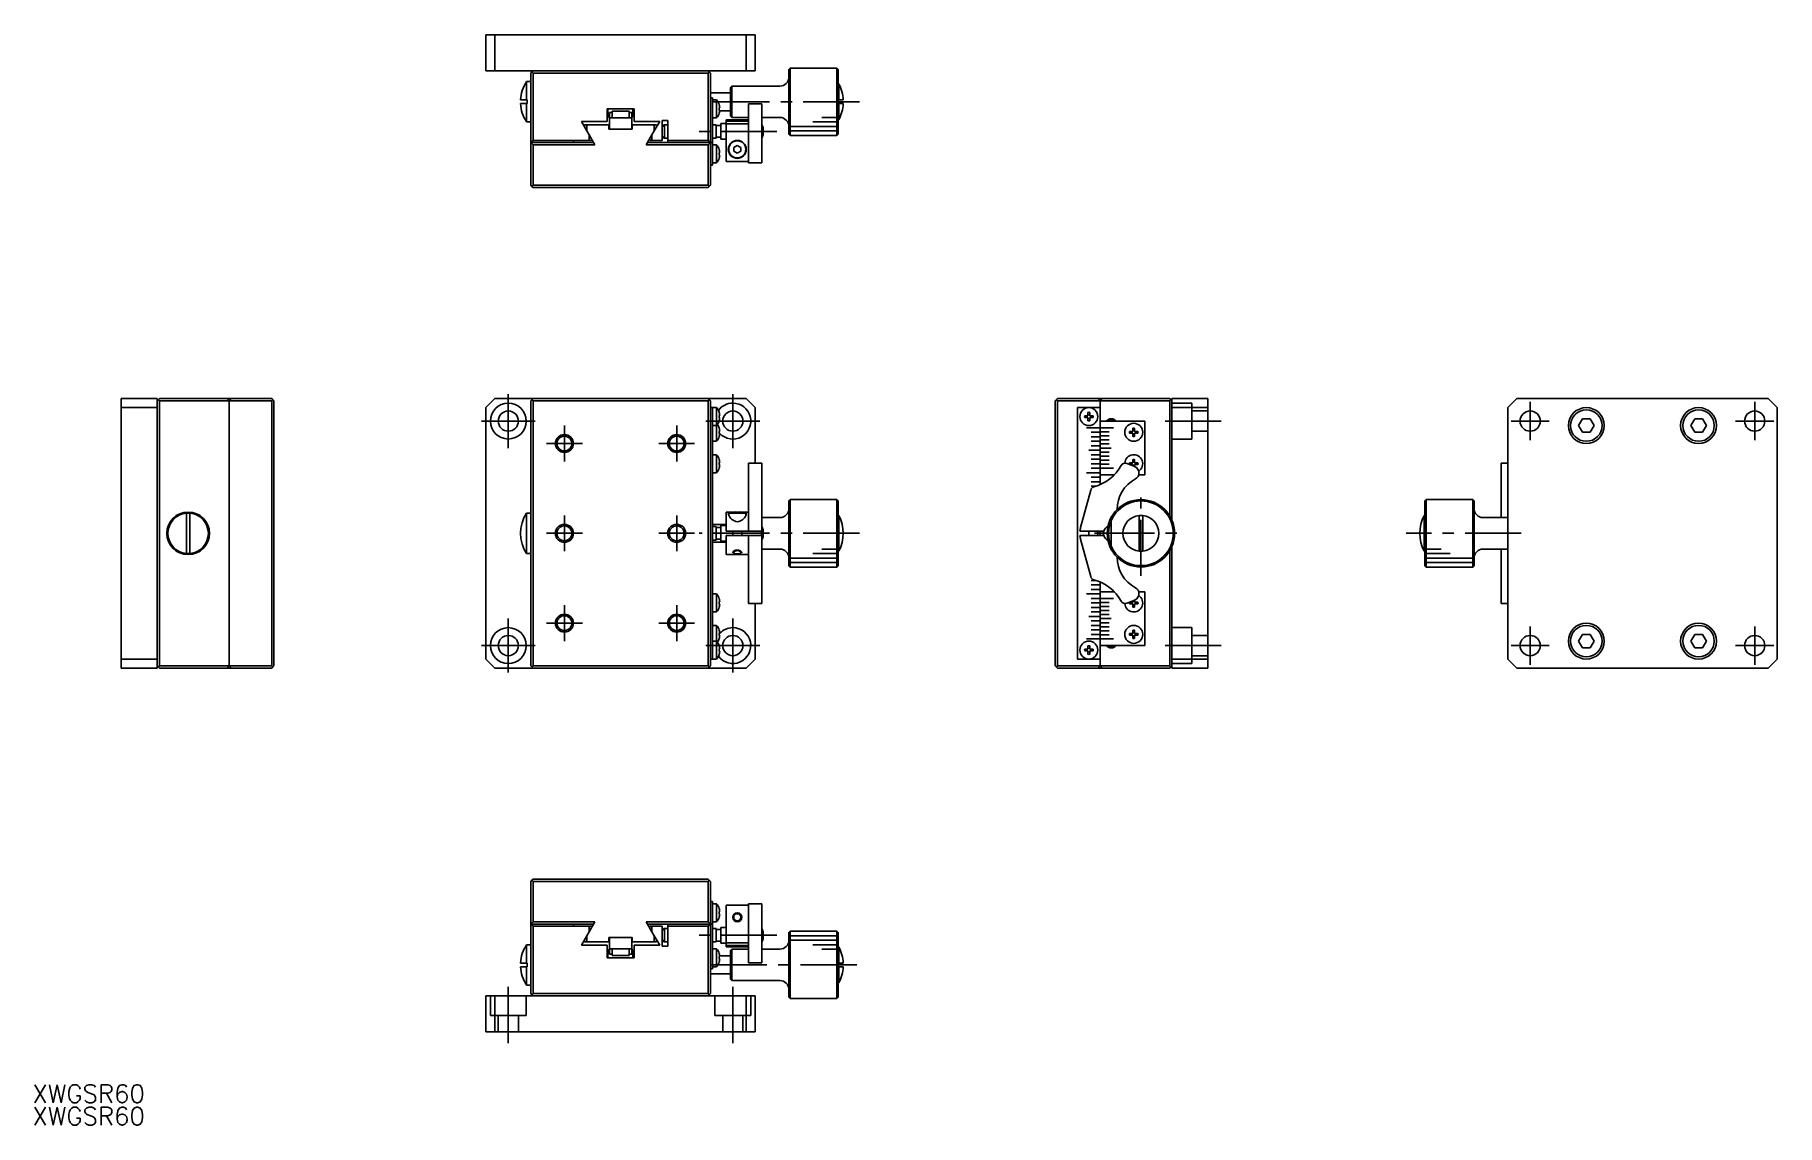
# Model space of a CAD drawing. Extents: x 18 to 406, y 13 to 256.
import ezdxf

# ---------------------------------------------------------------- set-up
doc = ezdxf.new("R2010")
doc.units = 0
doc.header["$LTSCALE"] = 10
doc.linetypes.add('CENTER', pattern=[2, 1.25, -0.25, 0.25, -0.25])
doc.linetypes.add('DASHED', pattern=[3.5, 2, -1.5])
doc.layers.get('0').update_dxf_attribs({"linetype": 'CONTINUOUS'})
doc.layers.add('CENTER', color=1, linetype='CENTER')
doc.styles.get("Standard").update_dxf_attribs({"font": 'txt.shx', "bigfont": '@extfont2.shx'})

msp = doc.modelspace()

# ---------------------------------------------------------------- texts
at = {"color": 7, "linetype": 'CONTINUOUS'}
for p in [(17.242014, 18.216146), (17.242014, 13.216146)]:
    msp.add_text('XWGSR60', height=4, dxfattribs=at).set_placement(p)

# ---------------------------------------------------------------- linework, layer by layer
at = {"color": 7, "linetype": 'CONTINUOUS'}
for p, q in [((118.204708, 248), (118.204708, 256)), ((118.204708, 256), (120.204708, 256)), ((120.204708, 256), (120.204708, 248)), ((176.204708, 256), (120.204708, 256)), ((176.204708, 248), (176.204708, 256)), ((176.204708, 256), (178.204708, 256)), ((178.204708, 256), (178.204708, 248)), ((186.004708, 248.6), (185.704708, 248.3)), ((186.004708, 248.6), (186.004708, 233.6)), ((196.404708, 248.6), (186.004708, 248.6)), ((196.404708, 233.6), (196.404708, 248.6)), ((196.704708, 248.3), (196.404708, 248.6)), ((120.204708, 248), (118.204708, 248)), ((176.204708, 248), (120.204708, 248)), ((127.29033, 245.6), (127.29033, 241.5)), ((128.204708, 245.6), (127.29033, 245.6)), ((128.204708, 247.5), (128.454708, 247.75)), ((128.204708, 232), (128.204708, 247.5)), ((128.704708, 248), (128.454708, 247.75)), ((128.454708, 247.75), (128.704708, 247.5)), ((128.704708, 247.5), (128.704708, 232.5)), ((167.704708, 247.5), (128.704708, 247.5)), ((167.704708, 248), (167.954708, 247.75)), ((167.704708, 247.5), (167.954708, 247.75)), ((167.704708, 232.5), (167.704708, 247.5)), ((167.954708, 247.75), (168.204708, 247.5)), ((168.204708, 247.5), (168.204708, 232)), ((173.004708, 244.6), (172.704708, 244.3)), ((173.004708, 244.6), (173.004708, 237.6)), ((183.704708, 244.6), (173.004708, 244.6)), ((178.204708, 248), (176.204708, 248)), ((185.704708, 233.9), (185.704708, 248.3)), ((196.704708, 248.3), (196.704708, 233.9)), ((196.804708, 245.1), (196.704708, 245.1)), ((196.804708, 245.1), (196.804708, 241.5)), ((127.29033, 241.5), (125.914715, 241.5)), ((125.914715, 240.7), (127.29033, 240.7)), ((127.29033, 241.5), (127.404708, 241.5)), ((127.29033, 240.7), (127.29033, 236.6)), ((127.29033, 240.7), (127.404708, 240.7)), ((127.404708, 240.7), (127.404708, 241.5)), ((172.704708, 243.1), (168.204708, 243.1)), ((168.704708, 242), (168.204708, 242)), ((168.704708, 242), (168.704708, 232)), ((169.602708, 241.5), (168.704708, 241.5)), ((169.602708, 237.5), (169.602708, 241.5)), ((172.704708, 237.9), (172.704708, 244.3)), ((176.704708, 239.8304), (176.704708, 240.664)), ((179.704708, 240.664), (176.704708, 240.664)), ((179.704708, 239.8304), (179.704708, 240.664)), ((196.804708, 241.5), (196.704708, 241.5)), ((196.804708, 240.7), (196.704708, 240.7)), ((197.795292, 241.5), (196.804708, 241.5)), ((196.804708, 240.7), (196.804708, 237.1)), ((196.804708, 240.7), (197.795292, 240.7)), ((151.204708, 239.5), (145.204708, 239.5)), ((145.204708, 239.5), (145.204708, 236.7)), ((145.204708, 239.1), (145.404708, 239.1)), ((145.404708, 239.5), (145.404708, 237.7765)), ((145.404708, 237.7765), (145.704708, 237.7765)), ((146.304708, 238.7), (145.704708, 238.7)), ((145.704708, 238.7), (145.704708, 237.5)), ((145.704708, 237.5), (145.704708, 235)), ((145.704708, 237.5), (150.704708, 237.5)), ((150.104708, 239), (146.304708, 239)), ((146.304708, 239), (146.304708, 237.5)), ((150.104708, 237.5), (150.104708, 239)), ((150.704708, 238.7), (150.104708, 238.7)), ((150.704708, 238.7), (150.704708, 237.5)), ((150.704708, 237.7765), (150.904708, 237.7765)), ((150.704708, 237.5), (150.704708, 235)), ((150.904708, 239.5), (150.904708, 237.7765)), ((150.904708, 238.1), (151.204708, 238.1)), ((151.204708, 236.7), (151.204708, 239.5)), ((158.704708, 236.9), (157.504708, 236.9)), ((157.504708, 232.5), (157.504708, 236.9)), ((158.704708, 232.5), (158.704708, 236.9)), ((168.704708, 237.5), (169.602708, 237.5)), ((170.160441, 240.428709), (170.160441, 240.45)), ((170.160441, 239.7), (170.292184, 239.7)), ((170.160441, 239.3), (170.160441, 239.7)), ((170.292184, 239.3), (170.160441, 239.3)), ((170.160441, 238.55), (170.160441, 238.571291)), ((170.273304, 239.1), (172.704708, 239.1)), ((171.704708, 236.76624), (171.704708, 237.1)), ((176.704708, 237.1), (171.704708, 237.1)), ((171.704708, 236.76624), (171.704708, 236.2229)), ((171.704708, 236.76624), (176.704708, 236.76624)), ((172.704708, 237.9), (173.004708, 237.6)), ((173.004708, 237.6), (176.704708, 237.6)), ((176.704708, 237.932632), (176.704708, 239.8304)), ((176.704708, 236.730347), (176.704708, 237.932632)), ((176.704708, 236.730347), (176.704708, 230.611568)), ((179.704708, 237.932632), (179.704708, 239.8304)), ((179.704708, 236.730347), (179.704708, 237.932632)), ((179.704708, 237.6), (183.704708, 237.6)), ((179.704708, 236.730347), (179.704708, 230.611568)), ((196.704708, 237.1), (196.804708, 237.1)), ((127.29033, 236.6), (128.204708, 236.6)), ((145.204708, 236.7), (139.491162, 236.7)), ((139.491162, 236.7), (140.704708, 234.598076)), ((140.204708, 235.464102), (140.204708, 236)), ((140.204708, 236), (140.704708, 236)), ((140.704708, 236), (140.704708, 234.598076)), ((145.604708, 236), (140.704708, 236)), ((140.704708, 234.598076), (141.204708, 233.732051)), ((141.204708, 233.732051), (140.704708, 234.598076)), ((141.204708, 232.5), (141.204708, 233.732051)), ((142.493384, 231.5), (141.204708, 233.732051)), ((141.704708, 232.866025), (141.704708, 232.5)), ((145.604708, 236), (145.604708, 235)), ((145.604708, 235), (145.704708, 235)), ((145.704708, 235), (150.704708, 235)), ((145.704708, 235), (150.704708, 235)), ((150.704708, 235), (150.804708, 235)), ((150.804708, 235), (150.804708, 236)), ((155.704708, 236), (150.804708, 236)), ((156.918255, 236.7), (151.204708, 236.7)), ((155.204708, 233.732051), (153.916033, 231.5)), ((154.704708, 232.5), (154.704708, 232.866025)), ((155.204708, 233.732051), (155.704708, 234.598076)), ((155.704708, 234.598076), (155.204708, 233.732051)), ((155.204708, 233.732051), (155.204708, 232.5)), ((155.704708, 234.598076), (156.918255, 236.7)), ((155.704708, 234.598076), (155.704708, 236)), ((155.704708, 236), (156.204708, 236)), ((156.204708, 236), (156.204708, 235.464102)), ((157.754708, 235.75), (157.504708, 235.5)), ((157.504708, 233.5), (157.754708, 233.25)), ((158.004708, 236), (157.754708, 235.75)), ((157.754708, 233.25), (158.004708, 233)), ((157.804708, 235.8), (157.804708, 236.000005)), ((157.804708, 235.8), (157.804708, 236)), ((158.004708, 236), (157.804708, 236)), ((157.804708, 232.999995), (157.804708, 233.2)), ((157.804708, 233), (157.804708, 233.2)), ((157.804708, 233), (158.004708, 233)), ((158.004708, 233), (158.004708, 236)), ((158.704689, 236), (158.004708, 236)), ((158.004708, 233), (158.704689, 233)), ((169.517808, 236), (168.704708, 236)), ((168.704708, 233), (169.517808, 233)), ((169.512808, 235.625489), (169.512808, 236)), ((170.512808, 235.8), (169.512808, 235.8)), ((169.512808, 234.575023), (169.512808, 235.625489)), ((169.512808, 234.424975), (169.512808, 234.575023)), ((169.512808, 233.174622), (169.512808, 234.424975)), ((169.512808, 233.2), (170.512808, 233.2)), ((169.512808, 233), (169.512808, 233.174622)), ((170.512808, 236.25), (170.512808, 235.813071)), ((171.704708, 236.25), (170.512808, 236.25)), ((170.512808, 235.813071), (170.512808, 232.75)), ((171.704708, 236.2229), (176.704708, 236.2229)), ((171.704708, 227.776389), (171.704708, 236.2229)), ((185.704708, 233.9), (186.004708, 233.6)), ((186.004708, 233.6), (196.404708, 233.6)), ((196.404708, 233.6), (196.704708, 233.9)), ((128.204708, 232), (128.704708, 232.5)), ((128.204708, 222.5), (128.204708, 232)), ((128.704708, 231.5), (128.204708, 232)), ((137.704708, 232), (128.204708, 232)), ((128.204708, 232), (137.704708, 232)), ((128.704708, 232.5), (137.704708, 232.5)), ((128.704708, 231.5), (128.704708, 222.5)), ((142.493384, 231.5), (128.704708, 231.5)), ((137.704708, 232.5), (137.704708, 232)), ((141.204708, 232.5), (137.704708, 232.5)), ((137.704708, 232), (142.204708, 232)), ((141.704708, 232.5), (141.204708, 232.5)), ((167.704708, 231.5), (153.916033, 231.5)), ((154.204708, 232), (158.704708, 232)), ((155.204708, 232.5), (154.704708, 232.5)), ((157.504708, 232.5), (155.204708, 232.5)), ((158.704708, 232), (158.704708, 232.5)), ((158.704708, 232.5), (167.704708, 232.5)), ((168.204708, 232), (158.704708, 232)), ((158.704708, 232), (168.204708, 232)), ((167.704708, 232.5), (168.204708, 232)), ((168.204708, 232), (167.704708, 231.5)), ((167.704708, 222.5), (167.704708, 231.5)), ((168.704708, 232), (168.204708, 232)), ((168.204708, 232), (168.204708, 222.5)), ((168.704708, 232), (168.704708, 229.5)), ((169.602708, 231.5), (168.704708, 231.5)), ((168.704708, 229.5), (168.704708, 227)), ((169.602708, 227.5), (169.602708, 231.5)), ((170.160441, 230.428709), (170.160441, 230.45)), ((170.160441, 229.7), (170.292184, 229.7)), ((170.160441, 229.3), (170.160441, 229.7)), ((170.292184, 229.3), (170.160441, 229.3)), ((170.512808, 232.75), (171.704708, 232.75)), ((173.454708, 230.933013), (174.204708, 231.366025)), ((173.454708, 230.066987), (173.454708, 230.933013)), ((174.204708, 229.633975), (173.454708, 230.066987)), ((174.204708, 231.366025), (174.954708, 230.933013)), ((174.954708, 230.066987), (174.204708, 229.633975)), ((174.954708, 230.933013), (174.954708, 230.066987)), ((176.704708, 229.906799), (176.704708, 230.611568)), ((176.704708, 227.670371), (176.704708, 229.906799)), ((179.704708, 229.906799), (179.704708, 230.611568)), ((179.704708, 227.670371), (179.704708, 229.906799)), ((168.704708, 227), (168.204708, 227)), ((168.704708, 227.5), (169.602708, 227.5)), ((170.160441, 228.55), (170.160441, 228.571291)), ((176.704708, 227.776389), (171.704708, 227.776389)), ((176.704708, 227.525063), (176.704708, 227.670371)), ((176.704708, 227.525063), (179.704708, 227.525063)), ((179.704708, 227.525063), (179.704708, 227.670371)), ((128.454708, 222.25), (128.204708, 222.5)), ((128.704708, 222.5), (128.454708, 222.25)), ((128.704708, 222), (128.454708, 222.25)), ((128.704708, 222.5), (167.704708, 222.5)), ((167.704708, 222), (128.704708, 222)), ((167.954708, 222.25), (167.704708, 222.5)), ((167.704708, 222), (167.954708, 222.25)), ((168.204708, 222.5), (167.954708, 222.25)), ((37, 175), (45, 175)), ((37, 173), (37, 175)), ((45, 175), (45, 173)), ((45, 174.5), (45.25, 174.75)), ((45.25, 174.75), (45.5, 175)), ((45.5, 174.5), (45.25, 174.75)), ((45.5, 175), (60.5, 175)), ((61, 174.5), (60.5, 175)), ((61.5, 175), (60.5, 175)), ((61.5, 175), (61, 174.5)), ((61.5, 175), (70.5, 175)), ((70.5, 175), (70.75, 174.75)), ((70.75, 174.75), (70.5, 174.5)), ((71, 174.5), (70.75, 174.75)), ((120.204708, 175), (118.204708, 173)), ((128.704708, 175), (120.204708, 175)), ((128.454708, 174.75), (128.204708, 174.5)), ((128.704708, 175), (128.454708, 174.75)), ((128.704708, 174.5), (128.454708, 174.75)), ((128.704708, 175), (167.704708, 175)), ((176.204708, 175), (167.704708, 175)), ((167.954708, 174.75), (167.704708, 175)), ((167.704708, 174.5), (167.954708, 174.75)), ((168.204708, 174.5), (167.954708, 174.75)), ((178.204708, 173), (176.204708, 175)), ((245, 174.5), (245.25, 174.75)), ((245.25, 174.75), (245.5, 175)), ((245.5, 174.5), (245.25, 174.75)), ((245.5, 175), (254.5, 175)), ((255, 174.5), (254.5, 175)), ((255.5, 175), (254.5, 175)), ((255.5, 175), (255, 174.5)), ((255.5, 175), (270.5, 175)), ((270.5, 175), (270.75, 174.75)), ((270.75, 174.75), (270.5, 174.5)), ((271, 174.5), (270.75, 174.75)), ((271, 175), (279, 175)), ((271, 173), (271, 175)), ((279, 175), (279, 173)), ((347.795292, 175), (345.795292, 173)), ((347.795292, 175), (403.795292, 175)), ((405.795292, 173), (403.795292, 175)), ((37, 173), (37, 117)), ((45, 173), (37, 173)), ((45, 173), (45, 117)), ((61, 174.5), (45.5, 174.5)), ((45.5, 174.5), (45.5, 115.5)), ((61, 174.5), (61, 115.5)), ((70.5, 174.5), (61, 174.5)), ((61, 115.5), (61, 174.5)), ((70.5, 115.5), (70.5, 174.5)), ((71, 174.5), (71, 115.5)), ((118.204708, 173), (118.204708, 117)), ((128.204708, 115.5), (128.204708, 174.5)), ((128.704708, 174.5), (128.704708, 115.5)), ((167.704708, 174.5), (128.704708, 174.5)), ((167.704708, 115.5), (167.704708, 174.5)), ((168.204708, 174.5), (168.204708, 115.5)), ((168.704708, 173), (168.204708, 173)), ((168.704708, 173), (168.704708, 117)), ((169.602708, 173), (168.704708, 173)), ((169.602708, 171), (169.602708, 173)), ((169.602708, 169), (169.602708, 171)), ((170.160441, 171.928709), (170.160441, 171.95)), ((170.160441, 171.2), (170.292184, 171.2)), ((170.160441, 170.8), (170.160441, 171.2)), ((170.292184, 170.8), (170.160441, 170.8)), ((178.204708, 160.635761), (178.204708, 173)), ((245, 115.5), (245, 174.5)), ((255, 174.5), (245.5, 174.5)), ((245.5, 174.5), (245.5, 115.5)), ((252.5, 173), (250, 173)), ((250, 173), (250, 117)), ((251.571291, 171.2), (252.3, 171.2)), ((252.3, 170.8), (251.571291, 170.8)), ((252.3, 171.2), (252.3, 171.928709)), ((252.3, 170.071291), (252.3, 170.8)), ((255, 173), (252.5, 173)), ((252.7, 171.928709), (252.7, 171.2)), ((252.7, 171.2), (253.428709, 171.2)), ((252.7, 170.8), (252.7, 170.071291)), ((253.428709, 170.8), (252.7, 170.8)), ((270.5, 174.5), (255, 174.5)), ((255, 173.01), (255, 174.5)), ((255, 174.5), (255, 173.01)), ((255, 170.01), (255, 173)), ((270.5, 148.910243), (270.5, 174.5)), ((279, 173), (271, 173)), ((271, 147.939388), (271, 173)), ((279, 117), (279, 173)), ((345.795292, 117), (345.795292, 173)), ((405.795292, 173), (405.795292, 117)), ((168.704708, 169), (169.602708, 169)), ((169.602708, 167.5), (169.602708, 169)), ((169.602708, 165.5), (169.602708, 167.5)), ((170.160441, 170.05), (170.160441, 170.071291)), ((170.160441, 168.428709), (170.160441, 168.45)), ((170.160441, 167.7), (170.292184, 167.7)), ((170.160441, 167.3), (170.160441, 167.7)), ((170.292184, 167.3), (170.160441, 167.3)), ((255, 170), (255, 170.01)), ((265, 170), (255, 170)), ((255, 170), (255, 168.51)), ((255, 168.51), (255, 170)), ((255, 168.51), (255, 168.5)), ((255, 168.5), (255, 168.51)), ((255, 168.5), (255, 168.49)), ((255, 168.49), (255, 168.5)), ((255, 168.49), (255, 167.6)), ((255, 167.61), (255, 168.49)), ((255, 167.6), (255, 167.61)), ((255, 167.6), (255, 167.51)), ((255, 167.59), (255, 167.6)), ((255, 167.5), (255, 167.59)), ((255, 167.51), (255, 167.5)), ((255, 167.5), (255, 167.49)), ((255, 166.71), (255, 167.5)), ((255, 167.49), (255, 166.7)), ((261.571291, 167.7), (262.3, 167.7)), ((262.3, 167.3), (261.571291, 167.3)), ((262.3, 167.7), (262.3, 168.428709)), ((262.3, 166.571291), (262.3, 167.3)), ((262.7, 168.428709), (262.7, 167.7)), ((262.7, 167.7), (263.428709, 167.7)), ((262.7, 167.3), (262.7, 166.571291)), ((263.428709, 167.3), (262.7, 167.3)), ((265, 158), (265, 170)), ((361.563241, 169), (362.429266, 170.5)), ((362.429266, 167.5), (361.563241, 169)), ((362.429266, 170.5), (364.161317, 170.5)), ((364.161317, 167.5), (362.429266, 167.5)), ((364.161317, 170.5), (365.027342, 169)), ((365.027342, 169), (364.161317, 167.5)), ((386.563241, 169), (387.429266, 170.5)), ((387.429266, 167.5), (386.563241, 169)), ((387.429266, 170.5), (389.161317, 170.5)), ((389.161317, 167.5), (387.429266, 167.5)), ((389.161317, 170.5), (390.027342, 169)), ((390.027342, 169), (389.161317, 167.5)), ((168.704708, 165.5), (169.602708, 165.5)), ((170.160441, 166.55), (170.160441, 166.571291)), ((255, 166.7), (255, 166.71)), ((255, 166.7), (255, 166.51)), ((255, 166.69), (255, 166.7)), ((255, 166.5), (255, 166.69)), ((255, 166.51), (255, 166.5)), ((255, 166.5), (255, 166.49)), ((255, 165.81), (255, 166.5)), ((255, 166.49), (255, 165.8)), ((255, 165.8), (255, 165.81)), ((255, 165.8), (255, 165.51)), ((255, 165.79), (255, 165.8)), ((255, 165.5), (255, 165.79)), ((255, 165.51), (255, 165.5)), ((255, 165.5), (255, 165.49)), ((255, 164.91), (255, 165.5)), ((255, 165.49), (255, 164.9)), ((255, 164.9), (255, 164.91)), ((255, 164.9), (255, 164.51)), ((255, 164.89), (255, 164.9)), ((255, 164.5), (255, 164.89)), ((255, 164.51), (255, 164.5)), ((255, 164.5), (255, 164.49)), ((255, 164.01), (255, 164.5)), ((255, 164.49), (255, 164)), ((255, 164), (255, 164.01)), ((255, 164), (255, 163.51)), ((255, 163.99), (255, 164)), ((255, 163.5), (255, 163.99)), ((255, 163.51), (255, 163.5)), ((255, 163.5), (255, 163.49)), ((255, 163.11), (255, 163.5)), ((255, 163.49), (255, 163.1)), ((255, 163.1), (255, 163.11)), ((255, 163.1), (255, 162.51)), ((255, 163.09), (255, 163.1)), ((255, 162.5), (255, 163.09)), ((169.602708, 162.5), (168.704708, 162.5)), ((169.602708, 160.5), (169.602708, 162.5)), ((169.602708, 158.5), (169.602708, 160.5)), ((170.160441, 161.428709), (170.160441, 161.45)), ((170.160441, 160.7), (170.292184, 160.7)), ((170.160441, 160.3), (170.160441, 160.7)), ((170.292184, 160.3), (170.160441, 160.3)), ((170.160441, 159.55), (170.160441, 159.571291)), ((176.704708, 160.123419), (176.704708, 160.635761)), ((179.704708, 160.635761), (176.704708, 160.635761)), ((176.704708, 160.123419), (176.704708, 155.347036)), ((179.704708, 160.123419), (179.704708, 160.635761)), ((179.704708, 160.123419), (179.704708, 155.347036)), ((255, 162.51), (255, 162.5)), ((255, 162.5), (255, 162.49)), ((255, 162.21), (255, 162.5)), ((255, 162.49), (255, 162.2)), ((255, 162.2), (255, 162.21)), ((255, 162.2), (255, 161.51)), ((255, 162.19), (255, 162.2)), ((255, 161.5), (255, 162.19)), ((255, 161.51), (255, 161.5)), ((255, 161.5), (255, 161.49)), ((255, 161.31), (255, 161.5)), ((255, 161.49), (255, 161.3)), ((255, 161.3), (255, 161.31)), ((255, 161.3), (255, 160.51)), ((255, 161.29), (255, 161.3)), ((255, 160.5), (255, 161.29)), ((255, 160.51), (255, 160.5)), ((255, 160.5), (255, 160.49)), ((255, 160.41), (255, 160.5)), ((255, 160.49), (255, 160.4)), ((255, 160.4), (255, 160.41)), ((255, 160.4), (255, 159.51)), ((255, 160.39), (255, 160.4)), ((255, 159.51), (255, 160.39)), ((255, 159.51), (255, 159.5)), ((255, 159.5), (255, 159.51)), ((255, 159.5), (255, 159.49)), ((255, 159.49), (255, 159.5)), ((255, 159.49), (255, 158.51)), ((255, 158.5), (255, 159.49)), ((261.571291, 160.7), (262.3, 160.7)), ((262.3, 160.3), (261.7, 160.3)), ((262.3, 160.7), (262.3, 161.428709)), ((262.3, 160.033629), (262.3, 160.3)), ((262.7, 161.428709), (262.7, 160.7)), ((262.7, 160.7), (263.428709, 160.7)), ((263.428709, 160.3), (262.7, 160.3)), ((262.7, 160.3), (262.7, 159.846212)), ((344.295292, 160.635761), (344.295292, 160.580004)), ((345.795292, 160.635761), (344.295292, 160.635761)), ((344.295292, 160.580004), (344.295292, 159.782261)), ((344.295292, 159.782261), (344.295292, 157.112498)), ((168.704708, 158.5), (169.602708, 158.5)), ((176.704708, 154.640559), (176.704708, 155.347036)), ((179.704708, 154.640559), (179.704708, 155.347036)), ((255, 158.51), (255, 158.5)), ((255, 158.5), (255, 158.49)), ((255, 158), (255, 158.5)), ((255, 158.49), (255, 158)), ((255, 158), (258.141428, 158)), ((255, 157.99), (255, 158)), ((255, 157.5), (255, 157.99)), ((255, 156.5), (255, 157.5)), ((255, 155.834849), (255, 156.5)), ((263.5985, 158), (265, 158)), ((344.295292, 148.5), (344.295292, 157.112498)), ((176.704708, 146.294095), (176.704708, 154.640559)), ((179.704708, 146.294095), (179.704708, 154.640559)), ((186.004708, 152.5), (185.704708, 152.2)), ((185.704708, 137.8), (185.704708, 152.2)), ((186.004708, 152.5), (186.004708, 137.5)), ((196.404708, 152.5), (186.004708, 152.5)), ((196.404708, 137.5), (196.404708, 152.5)), ((196.704708, 152.2), (196.404708, 152.5)), ((196.704708, 152.2), (196.704708, 137.8)), ((250.670371, 146.294095), (252.906799, 154.640559)), ((327.595292, 152.5), (327.295292, 152.2)), ((327.295292, 145), (327.295292, 152.2)), ((327.595292, 152.5), (327.595292, 145)), ((337.995292, 152.5), (327.595292, 152.5)), ((337.995292, 145), (337.995292, 152.5)), ((338.295292, 152.2), (337.995292, 152.5)), ((338.295292, 152.2), (338.295292, 145)), ((51.5, 149.482187), (51.5, 140.517813)), ((52.3, 140.517813), (52.3, 149.482187)), ((127.29033, 149.482187), (127.29033, 140.517813)), ((127.29033, 149.482187), (127.404708, 149.482187)), ((127.404708, 149.482187), (127.404708, 149.5)), ((128.204708, 149.5), (127.404708, 149.5)), ((171.704708, 145.5), (171.704708, 149.75)), ((174.207107, 149.75), (171.704708, 149.75)), ((172.204708, 149.308415), (172.285721, 149.527566)), ((172.204716, 149.305863), (172.204708, 149.308415)), ((172.22317, 149.171873), (172.204716, 149.305863)), ((172.285721, 149.527566), (172.374468, 149.597578)), ((176.104708, 149.5), (172.304708, 149.5)), ((172.304708, 149.5), (172.304708, 148.959192)), ((172.374468, 149.597578), (172.480148, 149.646295)), ((176.704708, 149.75), (174.207107, 149.75)), ((175.860825, 149.668015), (175.982129, 149.624875)), ((175.982129, 149.624875), (176.078325, 149.568554)), ((176.078325, 149.568554), (176.142027, 149.505869)), ((176.104708, 148.959415), (176.104708, 149.5)), ((176.159076, 149.084468), (176.113203, 148.976519)), ((176.142027, 149.505869), (176.204708, 149.308422)), ((176.190212, 149.18847), (176.159076, 149.084468)), ((176.204708, 149.308422), (176.190212, 149.18847)), ((183.704708, 148.5), (179.704708, 148.5)), ((196.804708, 148.97995), (196.704708, 148.97995)), ((196.804708, 148.97995), (196.804708, 141.02005)), ((263.7, 148.97995), (263.7, 141.02005)), ((264.5, 141.02005), (264.5, 148.97995)), ((327.195292, 141.02005), (327.195292, 148.97995)), ((327.195292, 148.97995), (327.295292, 148.97995)), ((345.795292, 148.5), (340.295292, 148.5)), ((171.704708, 147), (168.704708, 147)), ((169.517808, 146.5), (168.704708, 146.5)), ((169.512808, 146.32529), (169.512808, 146.5)), ((169.512808, 143.674622), (169.512808, 146.32529)), ((170.512808, 146.3), (169.512808, 146.3)), ((169.512808, 143.7), (170.512808, 143.7)), ((169.512808, 143.5), (169.512808, 143.674622)), ((170.512808, 146.75), (170.512808, 143.25)), ((171.704708, 146.75), (170.512808, 146.75)), ((176.704708, 145.5), (171.704708, 145.5)), ((171.704708, 140.25), (171.704708, 144.5)), ((171.704708, 144.5), (176.704708, 144.5)), ((173.204708, 145.5), (173.204708, 144.500019)), ((175.204708, 144.500019), (175.204708, 145.5)), ((176.704708, 145.5), (176.704708, 146.294095)), ((176.704708, 145.5), (179.704708, 145.5)), ((176.704708, 144.5), (179.704708, 144.5)), ((176.704708, 143.705905), (176.704708, 144.5)), ((176.704708, 135.359441), (176.704708, 143.705905)), ((179.609681, 144.5), (179.609681, 145.5)), ((179.704708, 145.5), (179.704708, 146.294095)), ((179.704708, 143.705905), (179.704708, 144.5)), ((179.704708, 135.359441), (179.704708, 143.705905)), ((255.822949, 145.5), (250.525063, 145.5)), ((250.525063, 144.5), (255.822949, 144.5)), ((252.906799, 135.359441), (250.670371, 143.705905)), ((252.5, 145.5), (252.5, 144.500019)), ((254.5, 144.500019), (254.5, 145.5)), ((255, 144.5), (255, 145.5)), ((327.295292, 137.8), (327.295292, 145)), ((327.595292, 145), (327.595292, 137.5)), ((337.995292, 137.5), (337.995292, 145)), ((338.295292, 145), (338.295292, 137.8)), ((127.29033, 140.517813), (127.404708, 140.517813)), ((127.404708, 140.5), (127.404708, 140.517813)), ((127.404708, 140.5), (128.204708, 140.5)), ((168.704708, 143.5), (169.517808, 143.5)), ((168.704708, 143), (171.704708, 143)), ((170.512808, 143.25), (171.704708, 143.25)), ((171.704708, 140.25), (176.704708, 140.25)), ((173.204714, 140.691578), (173.231859, 140.806753)), ((173.231859, 140.806753), (173.29188, 140.905804)), ((173.29188, 140.905804), (173.381841, 141.004161)), ((173.381841, 141.004161), (173.470344, 141.077398)), ((173.410513, 140.737535), (173.404708, 140.691588)), ((173.404708, 140.691588), (173.442657, 140.58672)), ((173.452946, 140.829474), (173.410513, 140.737535)), ((173.442657, 140.58672), (173.523173, 140.520854)), ((173.530816, 140.919297), (173.452946, 140.829474)), ((173.523173, 140.520854), (173.630883, 140.474355)), ((173.63315, 140.998719), (173.530816, 140.919297)), ((173.722915, 141.050307), (173.63315, 140.998719)), ((174.263445, 141.16143), (174.146459, 141.161455)), ((174.378175, 141.149188), (174.263445, 141.16143)), ((174.487603, 141.125816), (174.378175, 141.149188)), ((174.596902, 141.090104), (174.487603, 141.125816)), ((174.708001, 141.03914), (174.596902, 141.090104)), ((174.692619, 140.450657), (174.808792, 140.484988)), ((174.815947, 140.971153), (174.708001, 141.03914)), ((174.808792, 140.484988), (174.901479, 140.530071)), ((174.815745, 141.15689), (174.928767, 141.084921)), ((174.901906, 140.896427), (174.815947, 140.971153)), ((174.901479, 140.530071), (174.985826, 140.615533)), ((174.973452, 140.801456), (174.901906, 140.896427)), ((174.928767, 141.084921), (175.025344, 141.006232)), ((175.004708, 140.691578), (174.973452, 140.801456)), ((174.985826, 140.615533), (175.004708, 140.691578)), ((175.025344, 141.006232), (175.11287, 140.911866)), ((175.11287, 140.911866), (175.173425, 140.815705)), ((175.173425, 140.815705), (175.20464, 140.696576)), ((175.20464, 140.696576), (175.204703, 140.691591)), ((179.704708, 141.5), (183.704708, 141.5)), ((196.804708, 141.02005), (196.704708, 141.02005)), ((270.5, 115.5), (270.5, 141.089757)), ((271, 117), (271, 142.060612)), ((327.195292, 141.02005), (327.295292, 141.02005)), ((340.295292, 141.5), (345.795292, 141.5)), ((344.295292, 132.887502), (344.295292, 141.5)), ((185.704708, 137.8), (186.004708, 137.5)), ((186.004708, 137.5), (196.404708, 137.5)), ((196.404708, 137.5), (196.704708, 137.8)), ((327.295292, 137.8), (327.595292, 137.5)), ((327.595292, 137.5), (337.995292, 137.5)), ((337.995292, 137.5), (338.295292, 137.8)), ((176.704708, 134.652964), (176.704708, 135.359441)), ((176.704708, 134.652964), (176.704708, 129.876581)), ((179.704708, 134.652964), (179.704708, 135.359441)), ((179.704708, 134.652964), (179.704708, 129.876581)), ((255, 133.5), (255, 134.165151)), ((255, 132.5), (255, 133.5)), ((255, 132.01), (255, 132.5)), ((255, 132), (255, 132.01)), ((255, 132), (255, 131.51)), ((258.141428, 132), (255, 132)), ((255, 131.5), (255, 132)), ((265, 132), (263.5985, 132)), ((265, 120), (265, 132)), ((344.295292, 132.887502), (344.295292, 130.217739)), ((169.602708, 131.5), (168.704708, 131.5)), ((169.602708, 129.5), (169.602708, 131.5)), ((169.602708, 127.5), (169.602708, 129.5)), ((170.160441, 130.428709), (170.160441, 130.45)), ((170.160441, 129.7), (170.292184, 129.7)), ((170.160441, 129.3), (170.160441, 129.7)), ((170.292184, 129.3), (170.160441, 129.3)), ((170.160441, 128.55), (170.160441, 128.571291)), ((176.704708, 129.364239), (176.704708, 129.876581)), ((176.704708, 129.364239), (179.704708, 129.364239)), ((178.204708, 117), (178.204708, 129.364239)), ((179.704708, 129.364239), (179.704708, 129.876581)), ((255, 131.51), (255, 131.5)), ((255, 131.5), (255, 131.49)), ((255, 130.51), (255, 131.5)), ((255, 131.49), (255, 130.51)), ((255, 130.51), (255, 130.5)), ((255, 130.5), (255, 130.51)), ((255, 130.5), (255, 130.49)), ((255, 130.49), (255, 130.5)), ((255, 130.49), (255, 129.6)), ((255, 129.61), (255, 130.49)), ((255, 129.6), (255, 129.61)), ((255, 129.6), (255, 129.51)), ((255, 129.59), (255, 129.6)), ((255, 129.5), (255, 129.59)), ((255, 129.51), (255, 129.5)), ((255, 129.5), (255, 129.49)), ((255, 128.71), (255, 129.5)), ((255, 129.49), (255, 128.7)), ((255, 128.7), (255, 128.71)), ((255, 128.7), (255, 128.51)), ((255, 128.69), (255, 128.7)), ((255, 128.5), (255, 128.69)), ((255, 128.51), (255, 128.5)), ((255, 128.5), (255, 128.49)), ((255, 127.81), (255, 128.5)), ((255, 128.49), (255, 127.8)), ((262.3, 129.3), (261.571291, 129.3)), ((261.7, 129.7), (262.3, 129.7)), ((262.3, 129.7), (262.3, 129.966371)), ((262.3, 128.571291), (262.3, 129.3)), ((262.7, 130.153788), (262.7, 129.7)), ((262.7, 129.7), (263.428709, 129.7)), ((262.7, 129.3), (262.7, 128.571291)), ((263.428709, 129.3), (262.7, 129.3)), ((344.295292, 130.217739), (344.295292, 129.419996)), ((344.295292, 129.419996), (344.295292, 129.364239)), ((344.295292, 129.364239), (345.795292, 129.364239)), ((168.704708, 127.5), (169.602708, 127.5)), ((169.602708, 124.5), (168.704708, 124.5)), ((169.602708, 122.5), (169.602708, 124.5)), ((255, 127.8), (255, 127.81)), ((255, 127.8), (255, 127.51)), ((255, 127.79), (255, 127.8)), ((255, 127.5), (255, 127.79)), ((255, 127.51), (255, 127.5)), ((255, 127.5), (255, 127.49)), ((255, 126.91), (255, 127.5)), ((255, 127.49), (255, 126.9)), ((255, 126.9), (255, 126.91)), ((255, 126.9), (255, 126.51)), ((255, 126.89), (255, 126.9)), ((255, 126.5), (255, 126.89)), ((255, 126.51), (255, 126.5)), ((255, 126.5), (255, 126.49)), ((255, 126.01), (255, 126.5)), ((255, 126.49), (255, 126)), ((255, 126), (255, 126.01)), ((255, 126), (255, 125.51)), ((255, 125.99), (255, 126)), ((255, 125.5), (255, 125.99)), ((255, 125.51), (255, 125.5)), ((255, 125.5), (255, 125.49)), ((255, 125.11), (255, 125.5)), ((255, 125.49), (255, 125.1)), ((255, 125.1), (255, 125.11)), ((255, 125.1), (255, 124.51)), ((255, 125.09), (255, 125.1)), ((255, 124.5), (255, 125.09)), ((255, 124.51), (255, 124.5)), ((255, 124.5), (255, 124.49)), ((255, 124.21), (255, 124.5)), ((255, 124.49), (255, 124.2)), ((255, 124.2), (255, 124.21)), ((255, 124.2), (255, 123.51)), ((255, 124.19), (255, 124.2)), ((255, 123.5), (255, 124.19)), ((169.602708, 121), (168.704708, 121)), ((169.602708, 121), (169.602708, 122.5)), ((169.602708, 119), (169.602708, 121)), ((170.160441, 123.428709), (170.160441, 123.45)), ((170.160441, 122.7), (170.292184, 122.7)), ((170.160441, 122.3), (170.160441, 122.7)), ((170.292184, 122.3), (170.160441, 122.3)), ((170.160441, 121.55), (170.160441, 121.571291)), ((255, 123.51), (255, 123.5)), ((255, 123.5), (255, 123.49)), ((255, 123.31), (255, 123.5)), ((255, 123.49), (255, 123.3)), ((255, 123.3), (255, 123.31)), ((255, 123.3), (255, 122.51)), ((255, 123.29), (255, 123.3)), ((255, 122.5), (255, 123.29)), ((255, 122.51), (255, 122.5)), ((255, 122.5), (255, 122.49)), ((255, 122.41), (255, 122.5)), ((255, 122.49), (255, 122.4)), ((255, 122.4), (255, 122.41)), ((255, 122.4), (255, 121.51)), ((255, 122.39), (255, 122.4)), ((255, 121.51), (255, 122.39)), ((255, 121.51), (255, 121.5)), ((255, 121.5), (255, 121.51)), ((255, 121.5), (255, 121.49)), ((255, 121.49), (255, 121.5)), ((255, 121.49), (255, 120)), ((255, 120), (255, 121.49)), ((261.571291, 122.7), (262.3, 122.7)), ((262.3, 122.3), (261.571291, 122.3)), ((262.3, 122.7), (262.3, 123.428709)), ((262.3, 121.571291), (262.3, 122.3)), ((262.7, 123.428709), (262.7, 122.7)), ((262.7, 122.7), (263.428709, 122.7)), ((263.428709, 122.3), (262.7, 122.3)), ((262.7, 122.3), (262.7, 121.571291)), ((361.563241, 121), (362.429266, 122.5)), ((362.429266, 119.5), (361.563241, 121)), ((362.429266, 122.5), (364.161317, 122.5)), ((364.161317, 122.5), (365.027342, 121)), ((365.027342, 121), (364.161317, 119.5)), ((386.563241, 121), (387.429266, 122.5)), ((387.429266, 119.5), (386.563241, 121)), ((387.429266, 122.5), (389.161317, 122.5)), ((389.161317, 122.5), (390.027342, 121)), ((390.027342, 121), (389.161317, 119.5)), ((37, 117), (45, 117)), ((37, 115), (37, 117)), ((45, 117), (45, 115)), ((118.204708, 117), (120.204708, 115)), ((168.704708, 117), (168.204708, 117)), ((168.704708, 117), (169.602708, 117)), ((169.602708, 117), (169.602708, 119)), ((170.160441, 119.928709), (170.160441, 119.95)), ((170.160441, 119.2), (170.292184, 119.2)), ((170.160441, 118.8), (170.160441, 119.2)), ((170.292184, 118.8), (170.160441, 118.8)), ((170.160441, 118.05), (170.160441, 118.071291)), ((176.204708, 115), (178.204708, 117)), ((250, 117), (252.5, 117)), ((251.571291, 119.2), (252.3, 119.2)), ((252.3, 118.8), (251.571291, 118.8)), ((252.3, 119.2), (252.3, 119.928709)), ((252.3, 118.071291), (252.3, 118.8)), ((252.5, 117), (255, 117)), ((252.7, 119.928709), (252.7, 119.2)), ((252.7, 119.2), (253.428709, 119.2)), ((252.7, 118.8), (252.7, 118.071291)), ((253.428709, 118.8), (252.7, 118.8)), ((255, 120), (265, 120)), ((255, 119.99), (255, 120)), ((255, 117), (255, 119.99)), ((255, 115.5), (255, 116.99)), ((255, 116.99), (255, 115.5)), ((271, 117), (279, 117)), ((271, 115), (271, 117)), ((279, 117), (279, 115)), ((345.795292, 117), (347.795292, 115)), ((364.161317, 119.5), (362.429266, 119.5)), ((389.161317, 119.5), (387.429266, 119.5)), ((403.795292, 115), (405.795292, 117)), ((45, 115), (37, 115)), ((45.25, 115.25), (45, 115.5)), ((45.25, 115.25), (45.5, 115.5)), ((45.5, 115), (45.25, 115.25)), ((45.5, 115.5), (61, 115.5)), ((60.5, 115), (45.5, 115)), ((60.5, 115), (61, 115.5)), ((60.5, 115), (61.5, 115)), ((61, 115.5), (61.5, 115)), ((61, 115.5), (70.5, 115.5)), ((70.5, 115), (61.5, 115)), ((70.5, 115.5), (70.75, 115.25)), ((70.75, 115.25), (70.5, 115)), ((70.75, 115.25), (71, 115.5)), ((120.204708, 115), (128.704708, 115)), ((128.204708, 115.5), (128.454708, 115.25)), ((128.454708, 115.25), (128.704708, 115.5)), ((128.454708, 115.25), (128.704708, 115)), ((128.704708, 115.5), (167.704708, 115.5)), ((167.704708, 115), (128.704708, 115)), ((167.954708, 115.25), (167.704708, 115.5)), ((167.704708, 115), (167.954708, 115.25)), ((167.704708, 115), (176.204708, 115)), ((167.954708, 115.25), (168.204708, 115.5)), ((245.25, 115.25), (245, 115.5)), ((245.25, 115.25), (245.5, 115.5)), ((245.5, 115), (245.25, 115.25)), ((245.5, 115.5), (255, 115.5)), ((254.5, 115), (245.5, 115)), ((254.5, 115), (255, 115.5)), ((254.5, 115), (255.5, 115)), ((255, 115.5), (270.5, 115.5)), ((255, 115.5), (255.5, 115)), ((270.5, 115), (255.5, 115)), ((270.5, 115.5), (270.75, 115.25)), ((270.75, 115.25), (270.5, 115)), ((270.75, 115.25), (271, 115.5)), ((279, 115), (271, 115)), ((403.795292, 115), (347.795292, 115)), ((128.204708, 67.5), (128.454708, 67.75)), ((128.204708, 58), (128.204708, 67.5)), ((128.454708, 67.75), (128.704708, 68)), ((128.454708, 67.75), (128.704708, 67.5)), ((128.704708, 68), (167.704708, 68)), ((167.704708, 67.5), (128.704708, 67.5)), ((128.704708, 67.5), (128.704708, 58.5)), ((167.954708, 67.75), (167.704708, 68)), ((167.704708, 67.5), (167.954708, 67.75)), ((167.704708, 58.5), (167.704708, 67.5)), ((167.954708, 67.75), (168.204708, 67.5)), ((168.204708, 67.5), (168.204708, 58)), ((168.704708, 63), (168.204708, 63)), ((168.704708, 63), (168.704708, 60.5)), ((169.602708, 62.5), (168.704708, 62.5)), ((169.602708, 58.5), (169.602708, 62.5)), ((171.704708, 62.223611), (176.704708, 62.223611)), ((171.704708, 53.7771), (171.704708, 62.223611)), ((176.704708, 62.474937), (179.704708, 62.474937)), ((176.704708, 62.329629), (176.704708, 62.474937)), ((176.704708, 60.093201), (176.704708, 62.329629)), ((179.704708, 62.329629), (179.704708, 62.474937)), ((179.704708, 60.093201), (179.704708, 62.329629)), ((128.204708, 58), (128.704708, 58.5)), ((128.704708, 58.5), (142.493384, 58.5)), ((141.204708, 56.267949), (142.493384, 58.5)), ((153.916033, 58.5), (167.704708, 58.5)), ((153.916033, 58.5), (155.204708, 56.267949)), ((167.704708, 58.5), (168.204708, 58)), ((168.704708, 60.5), (168.704708, 58)), ((168.704708, 58.5), (169.602708, 58.5)), ((170.160441, 61.428709), (170.160441, 61.45)), ((170.160441, 60.7), (170.292184, 60.7)), ((170.160441, 60.3), (170.160441, 60.7)), ((170.292184, 60.3), (170.160441, 60.3)), ((170.160441, 59.55), (170.160441, 59.571291)), ((176.704708, 59.388432), (176.704708, 60.093201)), ((176.704708, 59.388432), (176.704708, 53.269653)), ((179.704708, 59.388432), (179.704708, 60.093201)), ((179.704708, 59.388432), (179.704708, 53.269653)), ((128.204708, 58), (137.704708, 58)), ((128.704708, 57.5), (128.204708, 58)), ((128.204708, 42.5), (128.204708, 58)), ((137.704708, 58), (128.204708, 58)), ((128.704708, 57.5), (128.704708, 42.5)), ((137.704708, 57.5), (128.704708, 57.5)), ((137.704708, 58), (137.704708, 57.5)), ((142.204708, 58), (137.704708, 58)), ((137.704708, 57.5), (141.204708, 57.5)), ((140.704708, 55.401924), (139.491162, 53.3)), ((140.204708, 54), (140.204708, 54.535898)), ((141.204708, 56.267949), (140.704708, 55.401924)), ((140.704708, 55.401924), (141.204708, 56.267949)), ((140.704708, 55.401924), (140.704708, 54)), ((141.204708, 56.267949), (141.204708, 57.5)), ((141.204708, 57.5), (141.704708, 57.5)), ((141.704708, 57.5), (141.704708, 57.133975)), ((145.704708, 55), (145.604708, 55)), ((145.604708, 55), (145.604708, 54)), ((145.704708, 52.5), (145.704708, 55)), ((150.704708, 55), (145.704708, 55)), ((150.704708, 55), (145.704708, 55)), ((150.704708, 52.5), (150.704708, 55)), ((150.804708, 55), (150.704708, 55)), ((150.804708, 54), (150.804708, 55)), ((158.704708, 58), (154.204708, 58)), ((154.704708, 57.133975), (154.704708, 57.5)), ((154.704708, 57.5), (155.204708, 57.5)), ((155.204708, 57.5), (155.204708, 56.267949)), ((155.204708, 57.5), (157.504708, 57.5)), ((155.704708, 55.401924), (155.204708, 56.267949)), ((155.204708, 56.267949), (155.704708, 55.401924)), ((156.918255, 53.3), (155.704708, 55.401924)), ((155.704708, 54), (155.704708, 55.401924)), ((156.204708, 54.535898), (156.204708, 54)), ((157.504708, 57.5), (157.504708, 53.1)), ((157.754708, 56.75), (157.504708, 56.5)), ((157.504708, 54.5), (157.754708, 54.25)), ((158.004708, 57), (157.754708, 56.75)), ((157.804708, 56.8), (157.804708, 57.000005)), ((157.804708, 56.8), (157.804708, 57)), ((158.004708, 57), (157.804708, 57)), ((158.004708, 54), (158.004708, 57)), ((158.704689, 57), (158.004708, 57)), ((158.704708, 58), (168.204708, 58)), ((158.704708, 57.5), (158.704708, 58)), ((168.204708, 58), (158.704708, 58)), ((158.704708, 57.5), (158.704708, 53.1)), ((167.704708, 57.5), (158.704708, 57.5)), ((168.204708, 58), (167.704708, 57.5)), ((167.704708, 42.5), (167.704708, 57.5)), ((168.204708, 58), (168.204708, 42.5)), ((168.704708, 58), (168.204708, 58)), ((168.704708, 58), (168.704708, 48)), ((169.517808, 57), (168.704708, 57)), ((169.512808, 56.82529), (169.512808, 57)), ((169.512808, 54.17473), (169.512808, 56.82529)), ((170.512808, 56.8), (169.512808, 56.8)), ((170.512808, 57.25), (170.512808, 53.75)), ((171.704708, 57.25), (170.512808, 57.25)), ((186.004708, 56.4), (185.704708, 56.1)), ((185.704708, 41.7), (185.704708, 56.1)), ((186.004708, 56.4), (186.004708, 41.4)), ((196.404708, 56.4), (186.004708, 56.4)), ((196.404708, 41.4), (196.404708, 56.4)), ((196.704708, 56.1), (196.404708, 56.4)), ((196.704708, 56.1), (196.704708, 41.7)), ((127.29033, 53.4), (127.29033, 49.3)), ((128.204708, 53.4), (127.29033, 53.4)), ((139.491162, 53.3), (145.204708, 53.3)), ((140.704708, 54), (140.204708, 54)), ((140.704708, 54), (145.604708, 54)), ((145.204708, 53.3), (145.204708, 50.5)), ((145.404708, 50.9), (145.204708, 50.9)), ((145.204708, 50.5), (151.204708, 50.5)), ((145.704708, 52.2235), (145.404708, 52.2235)), ((145.404708, 52.2235), (145.404708, 50.5)), ((145.704708, 51.3), (145.704708, 52.5)), ((150.704708, 52.5), (145.704708, 52.5)), ((145.704708, 51.3), (146.304708, 51.3)), ((146.304708, 52.5), (146.304708, 51)), ((146.304708, 51), (148.204708, 51)), ((148.204708, 51), (150.104708, 51)), ((150.104708, 51), (150.104708, 52.5)), ((150.104708, 51.3), (150.704708, 51.3)), ((150.704708, 51.3), (150.704708, 52.5)), ((150.904708, 52.2235), (150.704708, 52.2235)), ((150.804708, 54), (155.704708, 54)), ((150.904708, 52.2235), (150.904708, 50.5)), ((151.204708, 51.9), (150.904708, 51.9)), ((151.204708, 50.5), (151.204708, 53.3)), ((151.204708, 53.3), (156.918255, 53.3)), ((156.204708, 54), (155.704708, 54)), ((157.504708, 53.1), (158.704708, 53.1)), ((157.754708, 54.25), (158.004708, 54)), ((157.804708, 53.999995), (157.804708, 54.2)), ((157.804708, 54), (157.804708, 54.2)), ((157.804708, 54), (158.004708, 54)), ((158.004708, 54), (158.704689, 54)), ((168.704708, 54), (169.517808, 54)), ((169.602708, 52.5), (168.704708, 52.5)), ((169.512808, 54.2), (170.512808, 54.2)), ((169.512808, 54), (169.512808, 54.17473)), ((169.602708, 48.5), (169.602708, 52.5)), ((170.160441, 51.428709), (170.160441, 51.45)), ((170.160441, 50.3), (170.160441, 50.7)), ((170.160441, 50.7), (170.292184, 50.7)), ((172.704708, 50.9), (170.273304, 50.9)), ((170.512808, 53.75), (171.704708, 53.75)), ((171.704708, 53.7771), (171.704708, 53.23376)), ((171.704708, 53.7771), (176.704708, 53.7771)), ((171.704708, 52.9), (171.704708, 53.23376)), ((171.704708, 53.23376), (176.704708, 53.23376)), ((171.704708, 52.9), (176.704708, 52.9)), ((173.004708, 52.4), (172.704708, 52.1)), ((172.704708, 45.7), (172.704708, 52.1)), ((173.004708, 52.4), (173.004708, 45.4)), ((176.704708, 52.4), (173.004708, 52.4)), ((176.704708, 52.067368), (176.704708, 53.269653)), ((176.704708, 50.1696), (176.704708, 52.067368)), ((179.704708, 52.067368), (179.704708, 53.269653)), ((183.704708, 52.4), (179.704708, 52.4)), ((179.704708, 50.1696), (179.704708, 52.067368)), ((196.804708, 52.9), (196.704708, 52.9)), ((196.804708, 52.9), (196.804708, 49.3)), ((127.29033, 49.3), (125.914715, 49.3)), ((125.914715, 48.5), (127.29033, 48.5)), ((127.29033, 49.3), (127.404708, 49.3)), ((127.29033, 48.5), (127.29033, 44.4)), ((127.29033, 48.5), (127.404708, 48.5)), ((127.404708, 48.5), (127.404708, 49.3)), ((168.704708, 48), (168.204708, 48)), ((168.204708, 46.9), (172.704708, 46.9)), ((168.704708, 48.5), (169.602708, 48.5)), ((170.292184, 50.3), (170.160441, 50.3)), ((170.160441, 49.55), (170.160441, 49.571291)), ((176.704708, 49.336), (176.704708, 50.1696)), ((176.704708, 49.336), (179.704708, 49.336)), ((179.704708, 49.336), (179.704708, 50.1696)), ((196.804708, 49.3), (196.704708, 49.3)), ((196.804708, 48.5), (196.704708, 48.5)), ((197.795292, 49.3), (196.804708, 49.3)), ((196.804708, 48.5), (196.804708, 44.9)), ((196.804708, 48.5), (197.795292, 48.5)), ((127.29033, 44.4), (128.204708, 44.4)), ((172.704708, 45.7), (173.004708, 45.4)), ((173.004708, 45.4), (183.704708, 45.4)), ((196.704708, 44.9), (196.804708, 44.9)), ((118.204708, 34), (118.204708, 42)), ((118.204708, 42), (120.204708, 42)), ((120.204708, 42), (120.204708, 34)), ((120.204708, 42), (176.204708, 42)), ((128.454708, 42.25), (128.204708, 42.5)), ((128.704708, 42.5), (128.454708, 42.25)), ((128.454708, 42.25), (128.704708, 42)), ((128.704708, 42.5), (167.704708, 42.5)), ((167.954708, 42.25), (167.704708, 42.5)), ((167.954708, 42.25), (167.704708, 42)), ((168.204708, 42.5), (167.954708, 42.25)), ((176.204708, 34), (176.204708, 42)), ((176.204708, 42), (178.204708, 42)), ((178.204708, 42), (178.204708, 34)), ((185.704708, 41.7), (186.004708, 41.4)), ((186.004708, 41.4), (196.404708, 41.4)), ((196.404708, 41.4), (196.704708, 41.7)), ((120.204708, 34), (118.204708, 34)), ((120.204708, 34), (176.204708, 34)), ((178.204708, 34), (176.204708, 34))]:
    msp.add_line(p, q, dxfattribs=at)
at = {"color": 3, "linetype": 'CONTINUOUS'}
for p, q in [((193.004708, 237.6), (196.404708, 237.6)), ((186.004708, 235.6), (196.404708, 235.6)), ((186.004708, 234.6), (196.404708, 234.6)), ((191.004708, 236.6), (196.404708, 236.6)), ((255, 168.5), (252, 168.5)), ((255, 167.5), (253, 167.5)), ((258, 168.5), (255, 168.5)), ((257, 167.6), (255, 167.6)), ((255, 163.5), (252.5, 163.5)), ((255, 166.5), (253, 166.5)), ((255, 165.5), (253, 165.5)), ((255, 164.5), (253, 164.5)), ((257, 166.7), (255, 166.7)), ((257, 165.8), (255, 165.8)), ((257, 164.9), (255, 164.9)), ((257.5, 164), (255, 164)), ((257, 163.1), (255, 163.1)), ((255, 162.5), (253, 162.5)), ((255, 161.5), (253, 161.5)), ((255, 160.5), (253, 160.5)), ((255, 159.5), (253, 159.5)), ((257, 162.2), (255, 162.2)), ((257, 161.3), (255, 161.3)), ((257, 160.4), (255, 160.4)), ((258, 159.5), (255, 159.5)), ((255, 158.5), (252, 158.5)), ((255, 157.5), (253, 157.5)), ((255, 156.5), (253, 156.5)), ((254.12175, 155.5), (253, 155.5)), ((252.601187, 153.5), (252.5, 153.5)), ((191.004708, 140.5), (196.404708, 140.5)), ((193.004708, 141.5), (196.404708, 141.5)), ((327.595292, 141.5), (330.995292, 141.5)), ((327.595292, 140.5), (332.995292, 140.5)), ((186.004708, 139.5), (196.404708, 139.5)), ((186.004708, 138.5), (196.404708, 138.5)), ((327.595292, 139.5), (337.995292, 139.5)), ((327.595292, 138.5), (337.995292, 138.5)), ((254.114962, 134.5), (253, 134.5)), ((255, 133.5), (253, 133.5)), ((255, 132.5), (253, 132.5)), ((255, 131.5), (252, 131.5)), ((255, 130.5), (253, 130.5)), ((255, 129.5), (253, 129.5)), ((255, 128.5), (253, 128.5)), ((258, 130.5), (255, 130.5)), ((257, 129.6), (255, 129.6)), ((257, 128.7), (255, 128.7)), ((255, 126.5), (252.5, 126.5)), ((255, 127.5), (253, 127.5)), ((255, 125.5), (253, 125.5)), ((255, 124.5), (253, 124.5)), ((257, 127.8), (255, 127.8)), ((257, 126.9), (255, 126.9)), ((257.5, 126), (255, 126)), ((257, 125.1), (255, 125.1)), ((257, 124.2), (255, 124.2)), ((255, 121.5), (252, 121.5)), ((255, 123.5), (253, 123.5)), ((255, 122.5), (253, 122.5)), ((257, 123.3), (255, 123.3)), ((257, 122.4), (255, 122.4)), ((258, 121.5), (255, 121.5)), ((196.404708, 55.4), (186.004708, 55.4)), ((196.404708, 54.4), (186.004708, 54.4)), ((196.404708, 53.4), (191.004708, 53.4)), ((196.404708, 52.4), (193.004708, 52.4))]:
    msp.add_line(p, q, dxfattribs=at)
at = {"color": 3, "linetype": 'DASHED'}
for p, q in [((275.4, 174), (271, 174)), ((275.4, 166), (275.4, 174)), ((279, 172.25), (275.4, 172.25)), ((275.4, 167.75), (279, 167.75)), ((271, 166), (275.4, 166)), ((275.4, 124), (271, 124)), ((275.4, 116), (275.4, 124)), ((279, 122.25), (275.4, 122.25)), ((275.4, 117.75), (279, 117.75)), ((271, 116), (275.4, 116)), ((119.204708, 42), (119.204708, 37.6)), ((127.204708, 37.6), (127.204708, 42)), ((169.204708, 42), (169.204708, 37.6)), ((177.204708, 37.6), (177.204708, 42)), ((119.204708, 37.6), (127.204708, 37.6)), ((120.954708, 37.6), (120.954708, 34)), ((125.454708, 34), (125.454708, 37.6)), ((169.204708, 37.6), (177.204708, 37.6)), ((170.954708, 37.6), (170.954708, 34)), ((175.454708, 34), (175.454708, 37.6))]:
    msp.add_line(p, q, dxfattribs=at)
at = {"color": 7, "linetype": 'CONTINUOUS'}
for centre, radius in [((174.204712, 230.499886), 1.999997), ((174.204708, 230.5), 1.9), ((123.204708, 170), 4), ((123.204708, 170), 2.25), ((173.204708, 170), 2.25), ((252.5, 171), 2), ((350.795292, 170), 2.25), ((363.295292, 169), 4), ((363.295292, 169), 3.5), ((388.295292, 169), 4), ((388.295292, 169), 3.5), ((400.795292, 170), 2.25), ((262.5, 167.5), 2), ((135.704708, 165), 1.65), ((160.704708, 165), 1.65), ((264.1, 145), 7.5), ((264.1, 145), 7.2), ((51.9, 145), 4.75), ((135.704708, 145), 1.65), ((160.704708, 145), 1.65), ((135.704708, 125), 1.65), ((160.704708, 125), 1.65), ((262.5, 122.5), 2), ((363.295292, 121), 4), ((363.295292, 121), 3.5), ((388.295292, 121), 4), ((388.295292, 121), 3.5), ((123.204708, 120), 4), ((123.204708, 120), 2.25), ((173.204708, 120), 2.25), ((252.5, 119), 2), ((350.795292, 120), 2.25), ((400.795292, 120), 2.25), ((174.204708, 59.500215), 0.8)]:
    msp.add_circle(centre, radius, dxfattribs=at)
at = {"color": 3, "linetype": 'CONTINUOUS'}
for centre, radius in [((135.704708, 165), 2), ((160.704708, 165), 2), ((135.704708, 145), 2), ((160.704708, 145), 2), ((135.704708, 125), 2), ((160.704708, 125), 2), ((174.204712, 59.499935), 0.999935)]:
    msp.add_circle(centre, radius, dxfattribs=at)
at = {"color": 7, "linetype": 'CONTINUOUS'}
for centre, radius, start, end in [((133.904708, 241.1), 8, 145.771134, 177.134016), ((183.704708, 246.6), 2, 270, 0), ((189.304708, 241.1), 8.5, 2.697268, 28.072487), ((133.904708, 241.1), 8, 182.865984, 214.228866), ((167.104708, 239.5), 3.2, 17.270005, 38.682187), ((189.304708, 241.1), 8.5, 331.927513, 357.302732), ((167.104708, 239.5), 3.2, 321.317813, 342.729995), ((167.104708, 239.5), 3.193744, 3.59035, 16.905258), ((167.104708, 239.5), 3.193744, 343.094742, 356.40965), ((183.704708, 235.6), 2, 0, 90), ((161.512808, 234.5), 4, 157.975687, 162.709661), ((161.512808, 234.5), 4, 197.290339, 202.024313), ((176.012808, 234.5), 4, 0, 22.635015), ((176.012808, 234.5), 4, 337.364985, 0), ((167.104708, 229.5), 3.2, 17.270005, 38.682187), ((167.104708, 229.5), 3.193744, 3.59035, 16.905258), ((167.104708, 229.5), 3.193744, 343.094742, 356.40965), ((167.104708, 229.5), 3.2, 321.317813, 342.729995), ((167.104708, 171), 3.2, 17.270005, 38.682187), ((173.204708, 170), 4, 90, 143.45744), ((167.104708, 171), 3.193744, 3.59035, 16.905258), ((167.104708, 171), 3.193744, 343.094742, 356.40965), ((173.204708, 170), 4, 223.214029, 90), ((252.5, 171), 0.95, 167.846803, 192.153197), ((252.5, 171), 0.435085, 152.633517, 207.366483), ((252.5, 171), 0.95, 77.846803, 102.153197), ((252.5, 171), 0.435085, 62.633517, 117.366483), ((252.5, 171), 0.435085, 332.633517, 27.366483), ((252.5, 171), 0.95, 347.846803, 12.153197), ((167.104708, 171), 3.2, 321.317813, 342.729995), ((167.104708, 167.5), 3.2, 17.270005, 33.152888), ((167.104708, 167.5), 3.193744, 3.59035, 16.905258), ((173.204708, 170), 4, 220.441654, 222.45415), ((167.104708, 167.5), 3.193744, 343.094742, 356.40965), ((252.5, 171), 0.435085, 242.633517, 297.366483), ((252.5, 171), 0.95, 257.846803, 282.153197), ((257.5, 169), 1.25, 53.130102, 126.869898), ((262.5, 167.5), 0.95, 167.846803, 192.153197), ((262.5, 167.5), 0.435085, 152.633517, 207.366483), ((262.5, 167.5), 0.95, 77.846803, 102.153197), ((262.5, 167.5), 0.435085, 62.633517, 117.366483), ((262.5, 167.5), 0.435085, 242.633517, 297.366483), ((262.5, 167.5), 0.435085, 332.633517, 27.366483), ((262.5, 167.5), 0.95, 347.846803, 12.153197), ((167.104708, 167.5), 3.2, 321.317813, 342.729995), ((262.5, 167.5), 0.95, 257.846803, 282.153197), ((167.104708, 160.5), 3.2, 17.270005, 38.682187), ((167.104708, 160.5), 3.2, 321.317813, 342.729995), ((167.104708, 160.5), 3.193744, 3.59035, 16.905258), ((167.104708, 160.5), 3.193744, 343.094742, 356.40965), ((251, 165), 10, 285.138714, 330.813229), ((260.603382, 159.635761), 1, 70.776714, 150.813229), ((262.5, 160.5), 2, 303.718514, 176.249071), ((255.5, 145), 16.5, 63.62357, 70.776714), ((262.5, 160.5), 0.95, 167.846803, 189.338512), ((262.5, 160.5), 0.435085, 152.633517, 207.366483), ((262.5, 160.5), 0.95, 77.846803, 102.153197), ((262.5, 160.5), 0.435085, 62.633517, 117.366483), ((262.5, 160.5), 0.435085, 242.633517, 297.366483), ((262.164, 158.438419), 1.5, 297.877767, 63.62357), ((262.5, 160.5), 0.435085, 332.633517, 27.366483), ((262.5, 160.5), 0.95, 347.846803, 12.153197), ((253.872725, 154.38174), 1, 105.138714, 165), ((266.41904, 150.3945), 7.6, 117.877767, 180.517511), ((51.9, 145), 4.5, 95.099689, 264.900311), ((51.9, 145), 4.5, 84.900311, 95.099689), ((51.9, 145), 4.5, 275.099689, 84.900311), ((133.904708, 145), 7.989994, 145.876746, 214.123254), ((174.594428, 150.066054), 2.53425, 200.6610324, 261.18498221), ((173.814304, 141.893215), 7.867034, 87.07506779, 99.76387355), ((173.806618, 150.093006), 2.562592, 278.96766358, 334.17100115), ((174.580618, 140.525655), 9.231558, 82.02868737, 92.26521415), ((183.704708, 150.5), 2, 270, 0), ((189.304708, 145), 8.490583, 332.046897, 27.953103), ((264.1, 145), 4, 95.73917, 264.26083), ((264.1, 145), 4, 95.73917, 264.26083), ((264.1, 145), 4, 84.26083, 95.73917), ((264.1, 145), 4, 275.73917, 84.26083), ((334.695292, 145), 8.490583, 152.046897, 207.953103), ((340.295292, 150.5), 2, 180, 270), ((176.012808, 145), 4, 0, 22.635015), ((176.012808, 145), 4, 337.364985, 0), ((255.5, 145), 5, 165, 174.26083), ((255.5, 145), 5, 185.73917, 195), ((257.5, 145), 1.75, 163.39845, 196.60155), ((257.5, 145), 1.75, 114.63114, 163.39845), ((257.5, 145), 1.75, 196.60155, 245.36886), ((51.9, 145), 4.5, 264.900311, 275.099689), ((174.204744, 140.072874), 1.244352, 60.59242056, 126.1702729), ((174.15412, 142.349231), 1.946519, 254.40674307, 272.22549185), ((174.201292, 140.089947), 1.07291, 92.92949457, 116.47893753), ((174.238122, 142.64891), 2.244746, 269.78523185, 281.6815157), ((183.704708, 139.5), 2, 0, 90), ((264.1, 145), 4, 264.26083, 275.73917), ((340.295292, 139.5), 2, 90, 180), ((266.41904, 139.6055), 7.6, 179.482489, 242.122233), ((253.872725, 135.61826), 1, 195, 254.861286), ((251, 125), 10, 29.186771, 74.861286), ((262.164, 131.561581), 1.5, 296.37643, 62.122233), ((167.104708, 129.5), 3.2, 17.270005, 38.682187), ((167.104708, 129.5), 3.2, 321.317813, 342.729995), ((167.104708, 129.5), 3.193744, 3.59035, 16.905258), ((167.104708, 129.5), 3.193744, 343.094742, 356.40965), ((260.603382, 130.364239), 1, 209.186771, 289.223286), ((262.5, 129.5), 2, 183.750929, 56.281486), ((255.5, 145), 16.5, 289.223286, 296.37643), ((262.5, 129.5), 0.95, 170.661488, 192.153197), ((262.5, 129.5), 0.435085, 152.633517, 207.366483), ((262.5, 129.5), 0.435085, 62.633517, 117.366483), ((262.5, 129.5), 0.435085, 242.633517, 297.366483), ((262.5, 129.5), 0.95, 257.846803, 282.153197), ((262.5, 129.5), 0.435085, 332.633517, 27.366483), ((262.5, 129.5), 0.95, 347.846803, 12.153197), ((167.104708, 122.5), 3.2, 17.270005, 38.682187), ((167.104708, 119), 3.2, 17.270005, 38.682187), ((167.104708, 122.5), 3.2, 326.847112, 342.729995), ((173.204708, 120), 4, 216.54256, 90), ((167.104708, 122.5), 3.193744, 3.59035, 16.905258), ((173.204708, 120), 4, 137.54585, 139.558346), ((167.104708, 122.5), 3.193744, 343.094742, 356.40965), ((173.204708, 120), 4, 90, 136.785971), ((262.5, 122.5), 0.95, 167.846803, 192.153197), ((262.5, 122.5), 0.435085, 152.633517, 207.366483), ((262.5, 122.5), 0.95, 77.846803, 102.153197), ((262.5, 122.5), 0.435085, 62.633517, 117.366483), ((262.5, 122.5), 0.435085, 242.633517, 297.366483), ((262.5, 122.5), 0.95, 257.846803, 282.153197), ((262.5, 122.5), 0.435085, 332.633517, 27.366483), ((262.5, 122.5), 0.95, 347.846803, 12.153197), ((167.104708, 119), 3.2, 321.317813, 342.729995), ((167.104708, 119), 3.193744, 3.59035, 16.905258), ((167.104708, 119), 3.193744, 343.094742, 356.40965), ((252.5, 119), 0.95, 167.846803, 192.153197), ((252.5, 119), 0.435085, 152.633517, 207.366483), ((252.5, 119), 0.95, 77.846803, 102.153197), ((252.5, 119), 0.435085, 62.633517, 117.366483), ((252.5, 119), 0.435085, 242.633517, 297.366483), ((252.5, 119), 0.95, 257.846803, 282.153197), ((252.5, 119), 0.435085, 332.633517, 27.366483), ((252.5, 119), 0.95, 347.846803, 12.153197), ((257.5, 121), 1.25, 233.130102, 306.869898), ((167.104708, 60.5), 3.2, 17.270005, 38.682187), ((167.104708, 60.5), 3.2, 321.317813, 342.729995), ((167.104708, 60.5), 3.193744, 3.59035, 16.905258), ((167.104708, 60.5), 3.193744, 343.094742, 356.40965), ((161.512808, 55.5), 4, 157.975687, 162.709661), ((176.012808, 55.5), 4, 0, 22.635015), ((176.012808, 55.5), 4, 337.364985, 0), ((183.704708, 54.4), 2, 270, 0), ((133.904708, 48.9), 8, 145.771134, 177.134016), ((161.512808, 55.5), 4, 197.290339, 202.024313), ((167.104708, 50.5), 3.2, 17.270005, 38.682187), ((167.104708, 50.5), 3.193744, 3.59035, 16.905258), ((189.304708, 48.9), 8.5, 2.697268, 28.072487), ((133.904708, 48.9), 8, 182.865984, 214.228866), ((167.104708, 50.5), 3.2, 321.317813, 342.729995), ((167.104708, 50.5), 3.193744, 343.094742, 356.40965), ((189.304708, 48.9), 8.5, 331.927513, 357.302732), ((183.704708, 43.4), 2, 0, 90)]:
    msp.add_arc(centre, radius, start, end, dxfattribs=at)
at = {"color": 3, "linetype": 'CONTINUOUS'}
for centre, start, end in [((257.5, 169), 41.810315, 138.189685), ((257.5, 121), 221.810315, 318.189685)]:
    msp.add_arc(centre, 1.5, start, end, dxfattribs=at)
at = {"layer": 'CENTER', "color": 1, "linetype": 'CENTER'}
for p, q in [((201.404708, 241.1), (166.87599, 241.1)), ((183.012808, 234.5), (165.704708, 234.5)), ((123.204708, 164), (123.204708, 176)), ((173.204708, 164), (173.204708, 176)), ((350.795292, 165.75), (350.795292, 174.25)), ((400.795292, 165.75), (400.795292, 174.25)), ((117.204708, 170), (129.204708, 170)), ((135.704708, 161), (135.704708, 169)), ((160.704708, 161), (160.704708, 169)), ((167.204708, 170), (179.204708, 170)), ((282, 170), (269, 170)), ((346.545292, 170), (355.045292, 170)), ((396.545292, 170), (405.045292, 170)), ((131.704708, 165), (139.704708, 165)), ((156.704708, 165), (164.704708, 165)), ((264.1, 135.5), (264.1, 154.5)), ((135.704708, 141), (135.704708, 149)), ((160.704708, 141), (160.704708, 149)), ((257.5, 141.25), (257.5, 148.75)), ((131.704708, 145), (139.704708, 145)), ((156.704708, 145), (164.704708, 145)), ((201.404708, 145), (165.704708, 145)), ((253.75, 145), (261.25, 145)), ((254.6, 145), (273.6, 145)), ((348.795292, 145), (323.204708, 145)), ((135.704708, 121), (135.704708, 129)), ((160.704708, 121), (160.704708, 129)), ((123.204708, 114), (123.204708, 126)), ((131.704708, 125), (139.704708, 125)), ((156.704708, 125), (164.704708, 125)), ((173.204708, 114), (173.204708, 126)), ((350.795292, 115.75), (350.795292, 124.25)), ((400.795292, 115.75), (400.795292, 124.25)), ((117.204708, 120), (129.204708, 120)), ((167.204708, 120), (179.204708, 120)), ((282, 120), (269, 120)), ((346.545292, 120), (355.045292, 120)), ((396.545292, 120), (405.045292, 120)), ((183.012808, 55.5), (165.704708, 55.5)), ((200.804708, 48.9), (166.87599, 48.9)), ((123.204708, 44), (123.204708, 31)), ((173.204708, 44), (173.204708, 31))]:
    msp.add_line(p, q, dxfattribs=at)

msp.set_redraw_order([(e.dxf.handle, doc.entitydb.next_handle()) for e in msp.query("TEXT MTEXT ATTDEF DIMENSION ARC_DIMENSION")])  # texts and dimensions are drawn at this point

doc.saveas('drawing.dxf')
